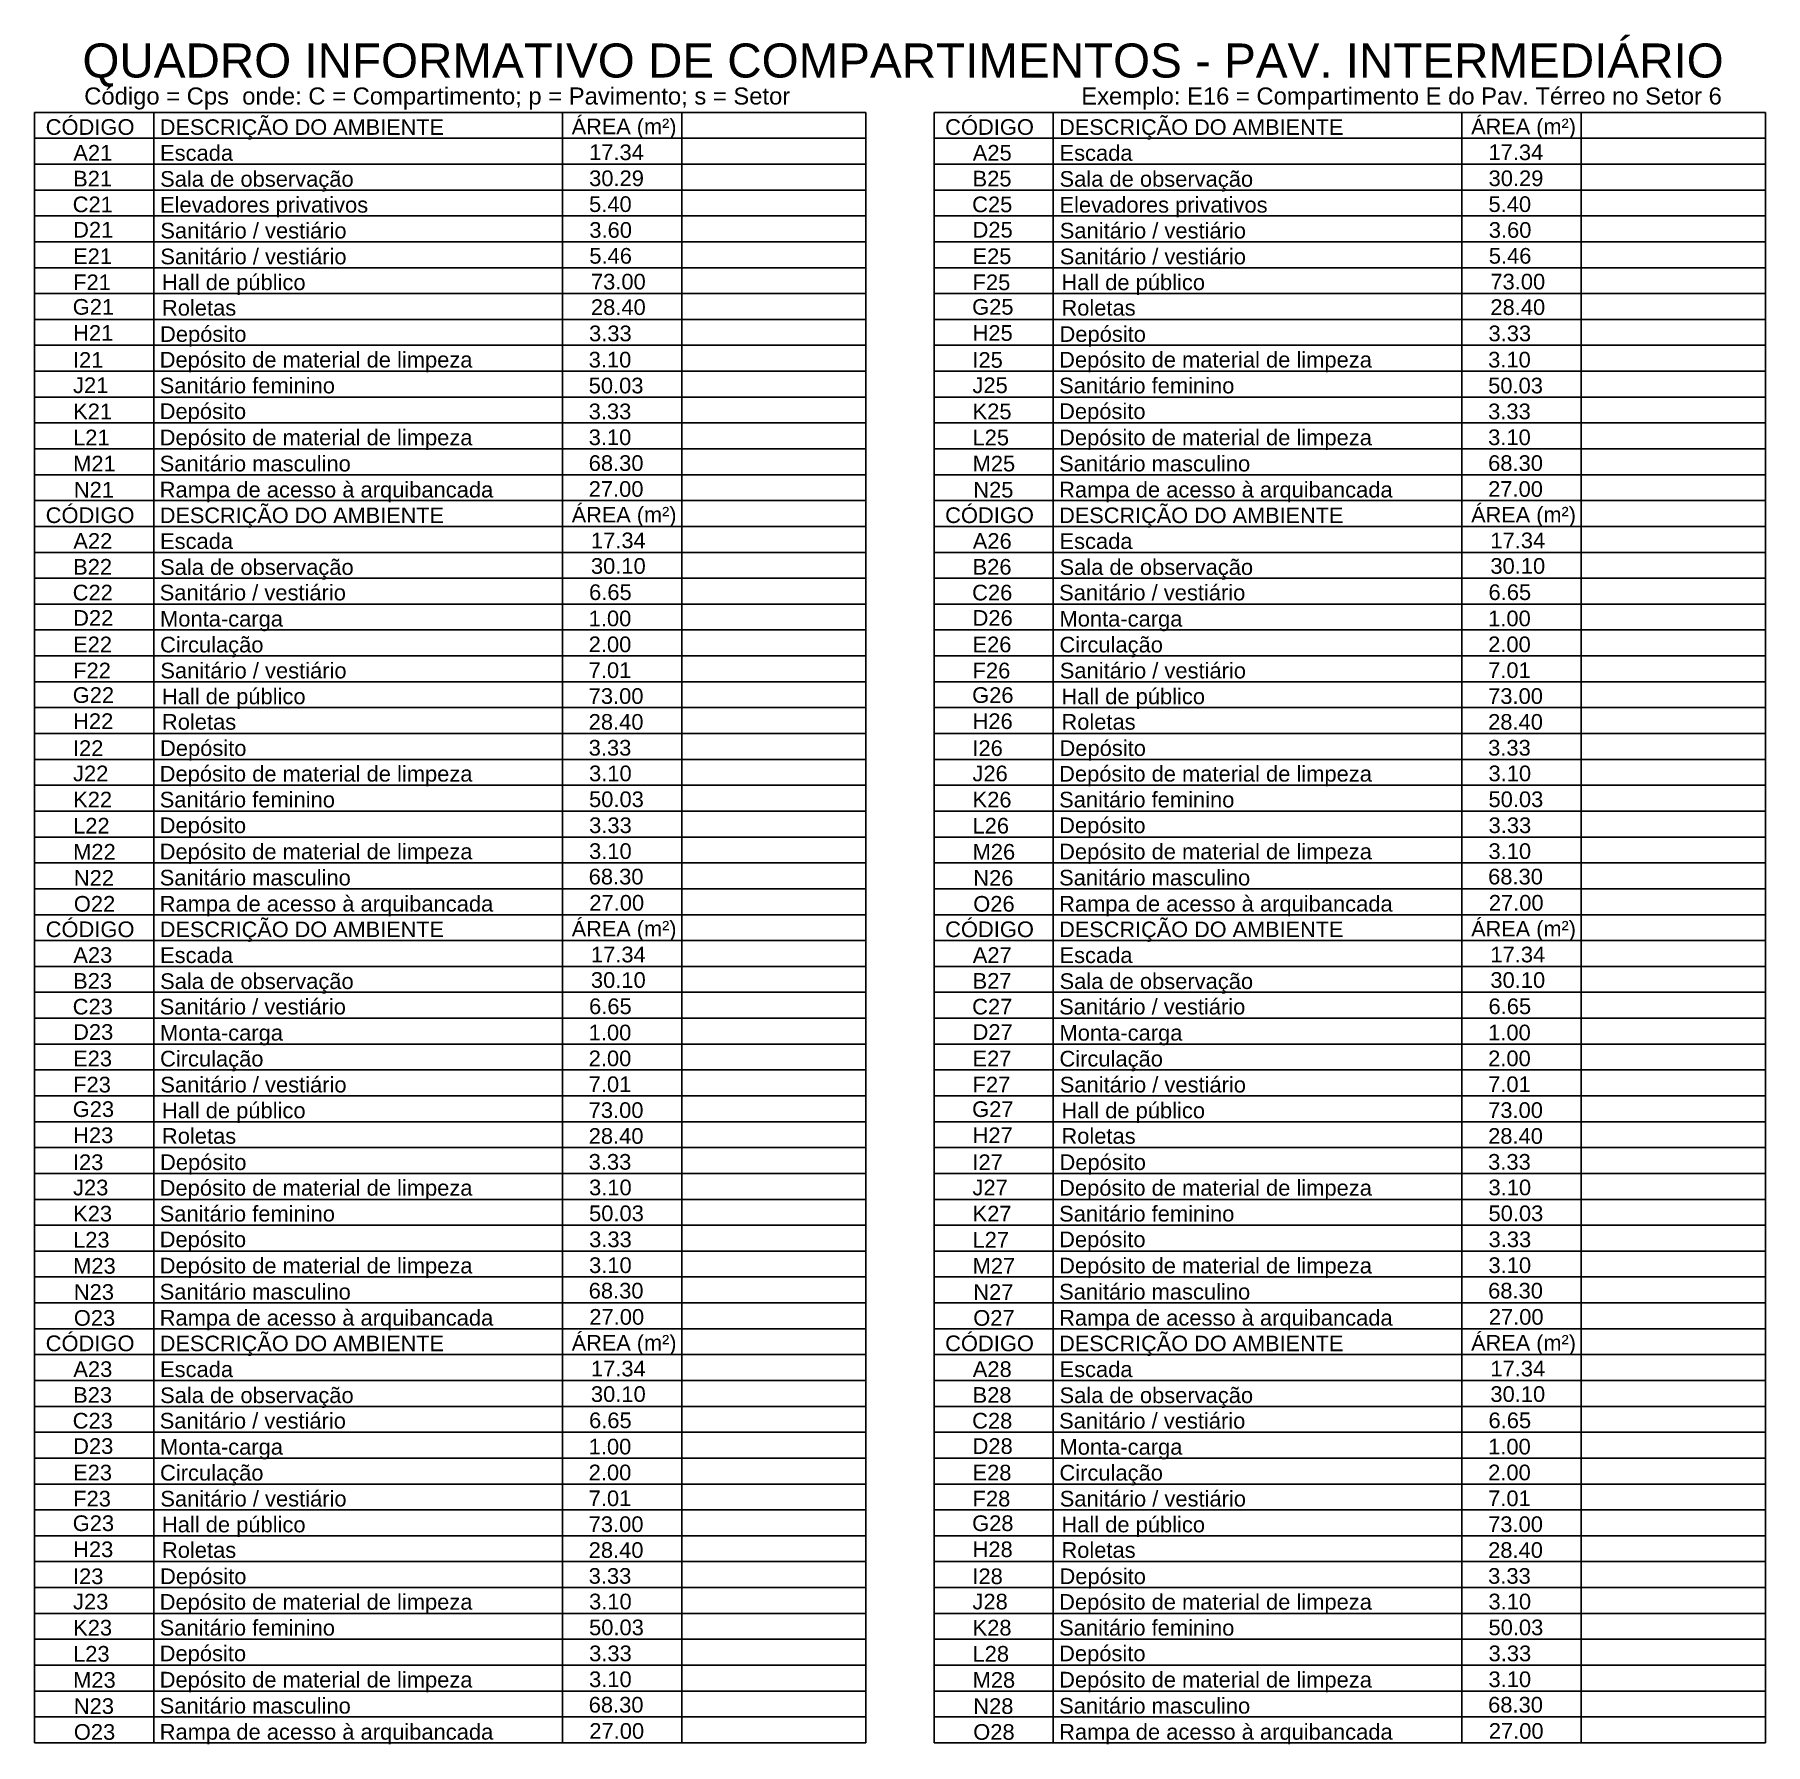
# Model space of a CAD drawing. Extents: x 964 to 1225, y -27 to 210.
# Drawn here: x 985.9 to 1036.8, y -26.8 to 23.4 of the extents above; entities that cross this region are included whole.
import ezdxf
from ezdxf.enums import TextEntityAlignment as Align

# ---------------------------------------------------------------- set-up
doc = ezdxf.new("R2010")
doc.units = 0
doc.header["$LTSCALE"] = 2
doc.layers.add('TABELA-ARY', color=2, linetype='CONTINUOUS')
doc.layers.add('TEXTO-PB-COTAS-ARY', color=12, linetype='CONTINUOUS')
doc.styles.add('SEM_ESCALA', font='arial.ttf')

msp = doc.modelspace()

# ---------------------------------------------------------------- texts
at = {"layer": 'TEXTO-PB-COTAS-ARY', "style": 'SEM_ESCALA'}
for s, height, p in [('QUADRO INFORMATIVO DE COMPARTIMENTOS - PAV. INTERMEDIÁRIO', 1, (987.349, 22.16)), ('Código = Cps  onde: C = Compartimento; p = Pavimento; s = Setor', 0.5, (987.402, 21.368)), ('CÓDIGO', 0.4603, (986.27, 20.477)), ('DESCRIÇÃO DO AMBIENTE', 0.4557, (989.62, 20.477)), ('ÁREA (m²)', 0.4557, (1001.717, 20.496)), ('CÓDIGO', 0.4603, (1012.681, 20.477)), ('DESCRIÇÃO DO AMBIENTE', 0.4557, (1016.03, 20.477)), ('ÁREA (m²)', 0.4557, (1028.128, 20.496)), ('CÓDIGO', 0.4603, (986.27, 9.077)), ('DESCRIÇÃO DO AMBIENTE', 0.4557, (989.62, 9.077)), ('ÁREA (m²)', 0.4557, (1001.717, 9.096)), ('CÓDIGO', 0.4603, (1012.681, 9.077)), ('DESCRIÇÃO DO AMBIENTE', 0.4557, (1016.03, 9.077)), ('ÁREA (m²)', 0.4557, (1028.128, 9.096)), ('CÓDIGO', 0.4603, (986.27, -3.083)), ('DESCRIÇÃO DO AMBIENTE', 0.4557, (989.62, -3.083)), ('ÁREA (m²)', 0.4557, (1001.717, -3.064)), ('CÓDIGO', 0.4603, (1012.681, -3.083)), ('DESCRIÇÃO DO AMBIENTE', 0.4557, (1016.03, -3.083)), ('ÁREA (m²)', 0.4557, (1028.128, -3.064)), ('CÓDIGO', 0.4603, (986.27, -15.243)), ('DESCRIÇÃO DO AMBIENTE', 0.4557, (989.62, -15.243)), ('ÁREA (m²)', 0.4557, (1001.717, -15.224)), ('CÓDIGO', 0.4603, (1012.681, -15.243)), ('DESCRIÇÃO DO AMBIENTE', 0.4557, (1016.03, -15.243)), ('ÁREA (m²)', 0.4557, (1028.128, -15.224))]:
    msp.add_text(s, height=height, dxfattribs=at).set_placement(p)
msp.add_text('Exemplo: E16 = Compartimento E do Pav. Térreo no Setor 6', height=0.5, dxfattribs=at).set_placement((1035.487, 21.368), align=Align.RIGHT)
at = {"layer": 'TEXTO-PB-COTAS-ARY', "color": 3, "style": 'SEM_ESCALA'}
for s, height, p in [('A21', 0.4603, (987.082, 19.72)), ('Escada ', 0.4603, (989.628, 19.716)), ('17.34', 0.4603, (1002.226, 19.735)), ('A25', 0.4603, (1013.493, 19.72)), ('Escada ', 0.4603, (1016.039, 19.716)), ('17.34', 0.4603, (1028.636, 19.735)), ('B21', 0.4603, (987.076, 18.961)), ('Sala de observação', 0.46031, (989.63, 18.953)), ('30.29', 0.4603, (1002.228, 18.972)), ('B25', 0.4603, (1013.487, 18.961)), ('Sala de observação', 0.46031, (1016.041, 18.953)), ('30.29', 0.4603, (1028.639, 18.972)), ('C21', 0.4603, (987.063, 18.205)), ('Elevadores privativos ', 0.46031, (989.628, 18.193)), ('5.40', 0.4603, (1002.226, 18.212)), ('C25', 0.4603, (1013.474, 18.205)), ('Elevadores privativos ', 0.46031, (1016.039, 18.193)), ('5.40', 0.4603, (1028.636, 18.212)), ('D21', 0.4603, (987.076, 17.46)), ('Sanitário / vestiário', 0.46031, (989.637, 17.435)), ('3.60', 0.4603, (1002.234, 17.454)), ('D25', 0.4603, (1013.487, 17.46)), ('Sanitário / vestiário', 0.46031, (1016.047, 17.435)), ('3.60', 0.4603, (1028.645, 17.454)), ('E21', 0.4603, (987.074, 16.682)), ('Sanitário / vestiário', 0.46031, (989.637, 16.675)), ('5.46', 0.4603, (1002.234, 16.694)), ('E25', 0.4603, (1013.484, 16.682)), ('Sanitário / vestiário', 0.46031, (1016.047, 16.675)), ('5.46', 0.4603, (1028.645, 16.694)), ('F21', 0.4603, (987.077, 15.916)), ('Hall de público', 0.46031, (989.684, 15.917)), ('73.00', 0.4603, (1002.281, 15.936)), ('F25', 0.4603, (1013.487, 15.916)), ('Hall de público', 0.46031, (1016.095, 15.917)), ('73.00', 0.4603, (1028.692, 15.936)), ('G21', 0.4603, (987.064, 15.195)), ('Roletas', 0.4603, (989.684, 15.168)), ('28.40', 0.4603, (1002.281, 15.187)), ('G25', 0.4603, (1013.474, 15.195)), ('Roletas', 0.4603, (1016.095, 15.168)), ('28.40', 0.4603, (1028.692, 15.187)), ('H21', 0.4603, (987.076, 14.428)), ('Depósito', 0.4603, (989.628, 14.397)), ('3.33', 0.4603, (1002.226, 14.416)), ('H25', 0.4603, (1013.487, 14.428)), ('Depósito', 0.4603, (1016.039, 14.397)), ('3.33', 0.4603, (1028.637, 14.416)), ('I21', 0.4603, (987.071, 13.636)), ('Depósito de material de limpeza', 0.46031, (989.618, 13.644)), ('3.10', 0.4603, (1002.215, 13.645)), ('I25', 0.4603, (1013.481, 13.636)), ('Depósito de material de limpeza', 0.46031, (1016.028, 13.644)), ('3.10', 0.4603, (1028.626, 13.645)), ('J21', 0.4603, (987.074, 12.893)), ('Sanitário feminino', 0.46031, (989.618, 12.885)), ('50.03', 0.4603, (1002.215, 12.885)), ('J25', 0.4603, (1013.484, 12.893)), ('Sanitário feminino', 0.46031, (1016.028, 12.885)), ('50.03', 0.4603, (1028.626, 12.885)), ('K21', 0.4603, (987.076, 12.126)), ('Depósito', 0.4603, (989.618, 12.131)), ('3.33', 0.4603, (1002.215, 12.126)), ('K25', 0.4603, (1013.487, 12.126)), ('Depósito', 0.4603, (1016.028, 12.131)), ('3.33', 0.4603, (1028.626, 12.126)), ('L21', 0.4603, (987.074, 11.359)), ('Depósito de material de limpeza', 0.46031, (989.618, 11.36)), ('3.10', 0.4603, (1002.215, 11.366)), ('L25', 0.4603, (1013.485, 11.359)), ('Depósito de material de limpeza', 0.46031, (1016.028, 11.36)), ('3.10', 0.4603, (1028.626, 11.366)), ('M21', 0.4603, (987.076, 10.592)), ('Sanitário masculino', 0.46031, (989.618, 10.594)), ('68.30', 0.4603, (1002.215, 10.607)), ('M25', 0.4603, (1013.487, 10.592)), ('Sanitário masculino', 0.46031, (1016.028, 10.594)), ('68.30', 0.4603, (1028.626, 10.607)), ('N21', 0.4603, (987.097, 9.824)), ('Rampa de acesso à arquibancada', 0.46031, (989.618, 9.828)), ('27.00', 0.4603, (1002.215, 9.847)), ('N25', 0.4603, (1013.507, 9.824)), ('Rampa de acesso à arquibancada', 0.46031, (1016.028, 9.828)), ('27.00', 0.4603, (1028.626, 9.847)), ('A22', 0.4603, (987.082, 8.32)), ('Escada ', 0.4603, (989.628, 8.316)), ('17.34', 0.4603, (1002.281, 8.336)), ('A26', 0.4603, (1013.493, 8.32)), ('Escada ', 0.4603, (1016.039, 8.316)), ('17.34', 0.4603, (1028.692, 8.336)), ('B22', 0.4603, (987.076, 7.561)), ('Sala de observação', 0.46031, (989.63, 7.553)), ('30.10', 0.4603, (1002.281, 7.587)), ('B26', 0.4603, (1013.487, 7.561)), ('Sala de observação', 0.46031, (1016.041, 7.553)), ('30.10', 0.4603, (1028.692, 7.587)), ('C22', 0.4603, (987.063, 6.805)), ('Sanitário / vestiário', 0.46031, (989.618, 6.805)), ('6.65', 0.4603, (1002.226, 6.816)), ('C26', 0.4603, (1013.474, 6.805)), ('Sanitário / vestiário', 0.46031, (1016.028, 6.805)), ('6.65', 0.4603, (1028.637, 6.816)), ('D22', 0.4603, (987.076, 6.06)), ('Monta-carga', 0.46031, (989.628, 6.037)), ('1.00', 0.4603, (1002.215, 6.045)), ('D26', 0.4603, (1013.487, 6.06)), ('Monta-carga', 0.46031, (1016.039, 6.037)), ('1.00', 0.4603, (1028.626, 6.045)), ('E22', 0.4603, (987.074, 5.282)), ('Circulação', 0.4603, (989.628, 5.277)), ('2.00', 0.4603, (1002.215, 5.285)), ('E26', 0.4603, (1013.484, 5.282)), ('Circulação', 0.4603, (1016.039, 5.277)), ('2.00', 0.4603, (1028.626, 5.285)), ('F22', 0.4603, (987.077, 4.516)), ('Sanitário / vestiário', 0.46031, (989.637, 4.515)), ('7.01', 0.4603, (1002.215, 4.526)), ('F26', 0.4603, (1013.487, 4.516)), ('Sanitário / vestiário', 0.46031, (1016.047, 4.515)), ('7.01', 0.4603, (1028.626, 4.526)), ('G22', 0.4603, (987.064, 3.795)), ('Hall de público', 0.46031, (989.684, 3.757)), ('73.00', 0.4603, (1002.215, 3.766)), ('G26', 0.4603, (1013.474, 3.795)), ('Hall de público', 0.46031, (1016.095, 3.757)), ('73.00', 0.4603, (1028.626, 3.766)), ('H22', 0.4603, (987.076, 3.028)), ('Roletas', 0.4603, (989.684, 3.008)), ('28.40', 0.4603, (1002.215, 3.007)), ('H26', 0.4603, (1013.487, 3.028)), ('Roletas', 0.4603, (1016.095, 3.008)), ('28.40', 0.4603, (1028.626, 3.007)), ('I22', 0.4603, (987.071, 2.236)), ('Depósito', 0.4603, (989.628, 2.237)), ('3.33', 0.4603, (1002.215, 2.247)), ('I26', 0.4603, (1013.481, 2.236)), ('Depósito', 0.4603, (1016.039, 2.237)), ('3.33', 0.4603, (1028.626, 2.247)), ('J22', 0.4603, (987.074, 1.493)), ('Depósito de material de limpeza', 0.46031, (989.618, 1.484)), ('3.10', 0.4603, (1002.226, 1.495)), ('J26', 0.4603, (1013.484, 1.493)), ('Depósito de material de limpeza', 0.46031, (1016.028, 1.484)), ('3.10', 0.4603, (1028.636, 1.495)), ('K22', 0.4603, (987.076, 0.726)), ('Sanitário feminino', 0.46031, (989.618, 0.725)), ('50.03', 0.4603, (1002.226, 0.735)), ('K26', 0.4603, (1013.487, 0.726)), ('Sanitário feminino', 0.46031, (1016.028, 0.725)), ('50.03', 0.4603, (1028.636, 0.735)), ('L22', 0.4603, (987.074, -0.041)), ('Depósito', 0.4603, (989.618, -0.029)), ('3.33', 0.4603, (1002.228, -0.028)), ('L26', 0.4603, (1013.485, -0.041)), ('Depósito', 0.4603, (1016.028, -0.029)), ('3.33', 0.4603, (1028.639, -0.028)), ('M22', 0.4603, (987.076, -0.808)), ('Depósito de material de limpeza', 0.46031, (989.618, -0.8)), ('3.10', 0.4603, (1002.226, -0.788)), ('M26', 0.4603, (1013.487, -0.808)), ('Depósito de material de limpeza', 0.46031, (1016.028, -0.8)), ('3.10', 0.4603, (1028.636, -0.788)), ('N22', 0.4603, (987.097, -1.576)), ('Sanitário masculino', 0.46031, (989.618, -1.566)), ('68.30', 0.4603, (1002.215, -1.536)), ('N26', 0.4603, (1013.507, -1.576)), ('Sanitário masculino', 0.46031, (1016.028, -1.566)), ('68.30', 0.4603, (1028.626, -1.536)), ('O22', 0.4603, (987.097, -2.336)), ('Rampa de acesso à arquibancada', 0.46031, (989.618, -2.332)), ('27.00', 0.4603, (1002.234, -2.306)), ('O26', 0.4603, (1013.507, -2.336)), ('Rampa de acesso à arquibancada', 0.46031, (1016.028, -2.332)), ('27.00', 0.4603, (1028.645, -2.306)), ('A23', 0.4603, (987.082, -3.84)), ('Escada ', 0.4603, (989.628, -3.844)), ('17.34', 0.4603, (1002.281, -3.824)), ('A27', 0.4603, (1013.493, -3.84)), ('Escada ', 0.4603, (1016.039, -3.844)), ('17.34', 0.4603, (1028.692, -3.824)), ('B23', 0.4603, (987.076, -4.599)), ('Sala de observação', 0.46031, (989.63, -4.607)), ('30.10', 0.4603, (1002.281, -4.573)), ('B27', 0.4603, (1013.487, -4.599)), ('Sala de observação', 0.46031, (1016.041, -4.607)), ('30.10', 0.4603, (1028.692, -4.573)), ('C23', 0.4603, (987.063, -5.355)), ('Sanitário / vestiário', 0.46031, (989.618, -5.355)), ('6.65', 0.4603, (1002.226, -5.344)), ('C27', 0.4603, (1013.474, -5.355)), ('Sanitário / vestiário', 0.46031, (1016.028, -5.355)), ('6.65', 0.4603, (1028.637, -5.344)), ('D23', 0.4603, (987.076, -6.1)), ('Monta-carga', 0.46031, (989.628, -6.123)), ('1.00', 0.4603, (1002.215, -6.115)), ('D27', 0.4603, (1013.487, -6.1)), ('Monta-carga', 0.46031, (1016.039, -6.123)), ('1.00', 0.4603, (1028.626, -6.115)), ('E23', 0.4603, (987.074, -6.878)), ('Circulação', 0.4603, (989.628, -6.883)), ('2.00', 0.4603, (1002.215, -6.875)), ('E27', 0.4603, (1013.484, -6.878)), ('Circulação', 0.4603, (1016.039, -6.883)), ('2.00', 0.4603, (1028.626, -6.875)), ('F23', 0.4603, (987.077, -7.644)), ('Sanitário / vestiário', 0.46031, (989.637, -7.645)), ('7.01', 0.4603, (1002.215, -7.634)), ('F27', 0.4603, (1013.487, -7.644)), ('Sanitário / vestiário', 0.46031, (1016.047, -7.645)), ('7.01', 0.4603, (1028.626, -7.634)), ('G23', 0.4603, (987.064, -8.365)), ('Hall de público', 0.46031, (989.684, -8.403)), ('73.00', 0.4603, (1002.215, -8.394)), ('G27', 0.4603, (1013.474, -8.365)), ('Hall de público', 0.46031, (1016.095, -8.403)), ('73.00', 0.4603, (1028.626, -8.394)), ('H23', 0.4603, (987.076, -9.132)), ('Roletas', 0.4603, (989.684, -9.152)), ('28.40', 0.4603, (1002.215, -9.153)), ('H27', 0.4603, (1013.487, -9.132)), ('Roletas', 0.4603, (1016.095, -9.152)), ('28.40', 0.4603, (1028.626, -9.153)), ('I23', 0.4603, (987.071, -9.924)), ('Depósito', 0.4603, (989.628, -9.923)), ('3.33', 0.4603, (1002.215, -9.913)), ('I27', 0.4603, (1013.481, -9.924)), ('Depósito', 0.4603, (1016.039, -9.923)), ('3.33', 0.4603, (1028.626, -9.913)), ('J23', 0.4603, (987.074, -10.667)), ('Depósito de material de limpeza', 0.46031, (989.618, -10.676)), ('3.10', 0.4603, (1002.226, -10.665)), ('J27', 0.4603, (1013.484, -10.667)), ('Depósito de material de limpeza', 0.46031, (1016.028, -10.676)), ('3.10', 0.4603, (1028.636, -10.665)), ('K23', 0.4603, (987.076, -11.434)), ('Sanitário feminino', 0.46031, (989.618, -11.435)), ('50.03', 0.4603, (1002.226, -11.425)), ('K27', 0.4603, (1013.487, -11.434)), ('Sanitário feminino', 0.46031, (1016.028, -11.435)), ('50.03', 0.4603, (1028.636, -11.425)), ('L23', 0.4603, (987.074, -12.201)), ('Depósito', 0.4603, (989.618, -12.189)), ('3.33', 0.4603, (1002.228, -12.188)), ('L27', 0.4603, (1013.485, -12.201)), ('Depósito', 0.4603, (1016.028, -12.189)), ('3.33', 0.4603, (1028.639, -12.188)), ('M23', 0.4603, (987.076, -12.968)), ('Depósito de material de limpeza', 0.46031, (989.618, -12.96)), ('3.10', 0.4603, (1002.226, -12.948)), ('M27', 0.4603, (1013.487, -12.968)), ('Depósito de material de limpeza', 0.46031, (1016.028, -12.96)), ('3.10', 0.4603, (1028.636, -12.948)), ('N23', 0.4603, (987.097, -13.736)), ('Sanitário masculino', 0.46031, (989.618, -13.726)), ('68.30', 0.4603, (1002.215, -13.696)), ('N27', 0.4603, (1013.507, -13.736)), ('Sanitário masculino', 0.46031, (1016.028, -13.726)), ('68.30', 0.4603, (1028.626, -13.696)), ('O23', 0.4603, (987.097, -14.496)), ('Rampa de acesso à arquibancada', 0.46031, (989.618, -14.492)), ('27.00', 0.4603, (1002.234, -14.466)), ('O27', 0.4603, (1013.507, -14.496)), ('Rampa de acesso à arquibancada', 0.46031, (1016.028, -14.492)), ('27.00', 0.4603, (1028.645, -14.466)), ('A23', 0.4603, (987.082, -16)), ('Escada ', 0.4603, (989.628, -16.004)), ('17.34', 0.4603, (1002.281, -15.984)), ('A28', 0.4603, (1013.493, -16)), ('Escada ', 0.4603, (1016.039, -16.004)), ('17.34', 0.4603, (1028.692, -15.984)), ('B23', 0.4603, (987.076, -16.759)), ('Sala de observação', 0.46031, (989.63, -16.767)), ('30.10', 0.4603, (1002.281, -16.733)), ('B28', 0.4603, (1013.487, -16.759)), ('Sala de observação', 0.46031, (1016.041, -16.767)), ('30.10', 0.4603, (1028.692, -16.733)), ('C23', 0.4603, (987.063, -17.515)), ('Sanitário / vestiário', 0.46031, (989.618, -17.515)), ('6.65', 0.4603, (1002.226, -17.504)), ('C28', 0.4603, (1013.474, -17.515)), ('Sanitário / vestiário', 0.46031, (1016.028, -17.515)), ('6.65', 0.4603, (1028.637, -17.504)), ('D23', 0.4603, (987.076, -18.26)), ('Monta-carga', 0.46031, (989.628, -18.283)), ('1.00', 0.4603, (1002.215, -18.275)), ('D28', 0.4603, (1013.487, -18.26)), ('Monta-carga', 0.46031, (1016.039, -18.283)), ('1.00', 0.4603, (1028.626, -18.275)), ('E23', 0.4603, (987.074, -19.038)), ('Circulação', 0.4603, (989.628, -19.043)), ('2.00', 0.4603, (1002.215, -19.035)), ('E28', 0.4603, (1013.484, -19.038)), ('Circulação', 0.4603, (1016.039, -19.043)), ('2.00', 0.4603, (1028.626, -19.035)), ('F23', 0.4603, (987.077, -19.804)), ('Sanitário / vestiário', 0.46031, (989.637, -19.805)), ('7.01', 0.4603, (1002.215, -19.794)), ('F28', 0.4603, (1013.487, -19.804)), ('Sanitário / vestiário', 0.46031, (1016.047, -19.805)), ('7.01', 0.4603, (1028.626, -19.794)), ('G23', 0.4603, (987.064, -20.525)), ('Hall de público', 0.46031, (989.684, -20.563)), ('73.00', 0.4603, (1002.215, -20.554)), ('G28', 0.4603, (1013.474, -20.525)), ('Hall de público', 0.46031, (1016.095, -20.563)), ('73.00', 0.4603, (1028.626, -20.554)), ('H23', 0.4603, (987.076, -21.292)), ('Roletas', 0.4603, (989.684, -21.312)), ('H28', 0.4603, (1013.487, -21.292)), ('Roletas', 0.4603, (1016.095, -21.312)), ('28.40', 0.4603, (1002.215, -21.313)), ('28.40', 0.4603, (1028.626, -21.313)), ('I23', 0.4603, (987.071, -22.084)), ('Depósito', 0.4603, (989.628, -22.083)), ('3.33', 0.4603, (1002.215, -22.073)), ('I28', 0.4603, (1013.481, -22.084)), ('Depósito', 0.4603, (1016.039, -22.083)), ('3.33', 0.4603, (1028.626, -22.073)), ('J23', 0.4603, (987.074, -22.827)), ('Depósito de material de limpeza', 0.46031, (989.618, -22.836)), ('3.10', 0.4603, (1002.226, -22.825)), ('J28', 0.4603, (1013.484, -22.827)), ('Depósito de material de limpeza', 0.46031, (1016.028, -22.836)), ('3.10', 0.4603, (1028.636, -22.825)), ('K23', 0.4603, (987.076, -23.594)), ('Sanitário feminino', 0.46031, (989.618, -23.595)), ('50.03', 0.4603, (1002.226, -23.585)), ('K28', 0.4603, (1013.487, -23.594)), ('Sanitário feminino', 0.46031, (1016.028, -23.595)), ('50.03', 0.4603, (1028.636, -23.585)), ('Depósito', 0.4603, (989.618, -24.349)), ('3.33', 0.4603, (1002.228, -24.348)), ('Depósito', 0.4603, (1016.028, -24.349)), ('3.33', 0.4603, (1028.639, -24.348)), ('L23', 0.4603, (987.074, -24.361)), ('L28', 0.4603, (1013.485, -24.361)), ('M23', 0.4603, (987.076, -25.128)), ('Depósito de material de limpeza', 0.46031, (989.618, -25.12)), ('3.10', 0.4603, (1002.226, -25.108)), ('M28', 0.4603, (1013.487, -25.128)), ('Depósito de material de limpeza', 0.46031, (1016.028, -25.12)), ('3.10', 0.4603, (1028.636, -25.108)), ('Sanitário masculino', 0.46031, (989.618, -25.886)), ('68.30', 0.4603, (1002.215, -25.856)), ('Sanitário masculino', 0.46031, (1016.028, -25.886)), ('68.30', 0.4603, (1028.626, -25.856)), ('N23', 0.4603, (987.097, -25.896)), ('N28', 0.4603, (1013.507, -25.896)), ('O23', 0.4603, (987.097, -26.656)), ('Rampa de acesso à arquibancada', 0.46031, (989.618, -26.652)), ('27.00', 0.4603, (1002.234, -26.626)), ('O28', 0.4603, (1013.507, -26.656)), ('Rampa de acesso à arquibancada', 0.46031, (1016.028, -26.652)), ('27.00', 0.4603, (1028.645, -26.626))]:
    msp.add_text(s, height=height, dxfattribs=at).set_placement(p)

# ---------------------------------------------------------------- linework, layer by layer
at = {"layer": 'TABELA-ARY', "color": 1, "ltscale": 0.5}
for p, q in [((985.945, 21.136), (985.945, -26.744)), ((985.945, 21.136), (1010.356, 21.136)), ((989.445, 21.136), (989.445, 20.376)), ((1001.445, 21.136), (1001.445, 20.376)), ((1004.945, 21.136), (1004.945, 20.376)), ((1010.356, 21.136), (1010.356, -26.744)), ((1012.356, 21.136), (1012.356, -26.744)), ((1012.356, 21.136), (1036.767, 21.136)), ((1015.856, 21.136), (1015.856, 20.376)), ((1027.856, 21.136), (1027.856, 20.376)), ((1031.356, 21.136), (1031.356, 20.376)), ((1036.767, 21.136), (1036.767, -26.744)), ((985.945, 20.376), (1010.356, 20.376)), ((1012.356, 20.376), (1036.767, 20.376)), ((985.945, 9.736), (1010.356, 9.736)), ((989.445, 9.736), (989.445, 8.976)), ((1001.445, 9.736), (1001.445, 8.976)), ((1004.945, 9.736), (1004.945, 8.976)), ((1012.356, 9.736), (1036.767, 9.736)), ((1015.856, 9.736), (1015.856, 8.976)), ((1027.856, 9.736), (1027.856, 8.976)), ((1031.356, 9.736), (1031.356, 8.976)), ((985.945, 8.976), (1010.356, 8.976)), ((1012.356, 8.976), (1036.767, 8.976)), ((985.945, -2.424), (1010.356, -2.424)), ((989.445, -2.424), (989.445, -3.184)), ((1001.445, -2.424), (1001.445, -3.184)), ((1004.945, -2.424), (1004.945, -3.184)), ((1012.356, -2.424), (1036.767, -2.424)), ((1015.856, -2.424), (1015.856, -3.184)), ((1027.856, -2.424), (1027.856, -3.184)), ((1031.356, -2.424), (1031.356, -3.184)), ((985.945, -3.184), (1010.356, -3.184)), ((1012.356, -3.184), (1036.767, -3.184)), ((985.945, -14.584), (1010.356, -14.584)), ((989.445, -14.584), (989.445, -15.344)), ((1001.445, -14.584), (1001.445, -15.344)), ((1004.945, -14.584), (1004.945, -15.344)), ((1012.356, -14.584), (1036.767, -14.584)), ((1015.856, -14.584), (1015.856, -15.344)), ((1027.856, -14.584), (1027.856, -15.344)), ((1031.356, -14.584), (1031.356, -15.344)), ((985.945, -15.344), (1010.356, -15.344)), ((1012.356, -15.344), (1036.767, -15.344)), ((985.945, -26.744), (1010.356, -26.744)), ((1012.356, -26.744), (1036.767, -26.744))]:
    msp.add_line(p, q, dxfattribs=at)
at = {"layer": 'TABELA-ARY', "ltscale": 0.5}
for p, q in [((989.445, 20.376), (989.445, 9.736)), ((1001.445, 20.376), (1001.445, 9.736)), ((1004.945, 20.376), (1004.945, 9.736)), ((1015.856, 20.376), (1015.856, 9.736)), ((1027.856, 20.376), (1027.856, 9.736)), ((1031.356, 20.376), (1031.356, 9.736)), ((985.945, 19.616), (1010.356, 19.616)), ((1012.356, 19.616), (1036.767, 19.616)), ((985.945, 18.856), (1010.356, 18.856)), ((1012.356, 18.856), (1036.767, 18.856)), ((985.945, 18.096), (1010.356, 18.096)), ((1012.356, 18.096), (1036.767, 18.096)), ((985.945, 17.336), (1010.356, 17.336)), ((1012.356, 17.336), (1036.767, 17.336)), ((985.945, 16.576), (1010.356, 16.576)), ((1012.356, 16.576), (1036.767, 16.576)), ((985.945, 15.816), (1010.356, 15.816)), ((1012.356, 15.816), (1036.767, 15.816)), ((985.945, 15.056), (1010.356, 15.056)), ((1012.356, 15.056), (1036.767, 15.056)), ((985.945, 14.296), (1010.356, 14.296)), ((1012.356, 14.296), (1036.767, 14.296)), ((985.945, 13.536), (1010.356, 13.536)), ((1012.356, 13.536), (1036.767, 13.536)), ((985.945, 12.776), (1010.356, 12.776)), ((1012.356, 12.776), (1036.767, 12.776)), ((985.945, 12.016), (1010.356, 12.016)), ((1012.356, 12.016), (1036.767, 12.016)), ((985.945, 11.256), (1010.356, 11.256)), ((1012.356, 11.256), (1036.767, 11.256)), ((985.945, 10.496), (1010.356, 10.496)), ((1012.356, 10.496), (1036.767, 10.496)), ((985.945, 8.976), (1010.356, 8.976)), ((989.445, 8.976), (989.445, -2.424)), ((1001.445, 8.976), (1001.445, -2.424)), ((1004.945, 8.976), (1004.945, -2.424)), ((1012.356, 8.976), (1036.767, 8.976)), ((1015.856, 8.976), (1015.856, -2.424)), ((1027.856, 8.976), (1027.856, -2.424)), ((1031.356, 8.976), (1031.356, -2.424)), ((985.945, 8.216), (1010.356, 8.216)), ((1012.356, 8.216), (1036.767, 8.216)), ((985.945, 7.456), (1010.356, 7.456)), ((1012.356, 7.456), (1036.767, 7.456)), ((985.945, 6.696), (1010.356, 6.696)), ((1012.356, 6.696), (1036.767, 6.696)), ((985.945, 5.936), (1010.356, 5.936)), ((1012.356, 5.936), (1036.767, 5.936)), ((985.945, 5.176), (1010.356, 5.176)), ((1012.356, 5.176), (1036.767, 5.176)), ((985.945, 4.416), (1010.356, 4.416)), ((1012.356, 4.416), (1036.767, 4.416)), ((985.945, 3.656), (1010.356, 3.656)), ((1012.356, 3.656), (1036.767, 3.656)), ((985.945, 2.896), (1010.356, 2.896)), ((1012.356, 2.896), (1036.767, 2.896)), ((985.945, 2.136), (1010.356, 2.136)), ((1012.356, 2.136), (1036.767, 2.136)), ((985.945, 1.376), (1010.356, 1.376)), ((1012.356, 1.376), (1036.767, 1.376)), ((985.945, 0.616), (1010.356, 0.616)), ((1012.356, 0.616), (1036.767, 0.616)), ((985.945, -0.144), (1010.356, -0.144)), ((1012.356, -0.144), (1036.767, -0.144)), ((985.945, -0.904), (1010.356, -0.904)), ((1012.356, -0.904), (1036.767, -0.904)), ((985.945, -1.664), (1010.356, -1.664)), ((1012.356, -1.664), (1036.767, -1.664)), ((989.445, -3.184), (989.445, -14.584)), ((1001.445, -3.184), (1001.445, -14.584)), ((1004.945, -3.184), (1004.945, -14.584)), ((1015.856, -3.184), (1015.856, -14.584)), ((1027.856, -3.184), (1027.856, -14.584)), ((1031.356, -3.184), (1031.356, -14.584)), ((985.945, -3.944), (1010.356, -3.944)), ((1012.356, -3.944), (1036.767, -3.944)), ((985.945, -4.704), (1010.356, -4.704)), ((1012.356, -4.704), (1036.767, -4.704)), ((985.945, -5.464), (1010.356, -5.464)), ((1012.356, -5.464), (1036.767, -5.464)), ((985.945, -6.224), (1010.356, -6.224)), ((1012.356, -6.224), (1036.767, -6.224)), ((985.945, -6.984), (1010.356, -6.984)), ((1012.356, -6.984), (1036.767, -6.984)), ((985.945, -7.744), (1010.356, -7.744)), ((1012.356, -7.744), (1036.767, -7.744)), ((985.945, -8.504), (1010.356, -8.504)), ((1012.356, -8.504), (1036.767, -8.504)), ((985.945, -9.264), (1010.356, -9.264)), ((1012.356, -9.264), (1036.767, -9.264)), ((985.945, -10.024), (1010.356, -10.024)), ((1012.356, -10.024), (1036.767, -10.024)), ((985.945, -10.784), (1010.356, -10.784)), ((1012.356, -10.784), (1036.767, -10.784)), ((985.945, -11.544), (1010.356, -11.544)), ((1012.356, -11.544), (1036.767, -11.544)), ((985.945, -12.304), (1010.356, -12.304)), ((1012.356, -12.304), (1036.767, -12.304)), ((985.945, -13.064), (1010.356, -13.064)), ((1012.356, -13.064), (1036.767, -13.064)), ((985.945, -13.824), (1010.356, -13.824)), ((1012.356, -13.824), (1036.767, -13.824)), ((989.445, -15.344), (989.445, -26.744)), ((1001.445, -15.344), (1001.445, -26.744)), ((1004.945, -15.344), (1004.945, -26.744)), ((1015.856, -15.344), (1015.856, -26.744)), ((1027.856, -15.344), (1027.856, -26.744)), ((1031.356, -15.344), (1031.356, -26.744)), ((985.945, -16.104), (1010.356, -16.104)), ((1012.356, -16.104), (1036.767, -16.104)), ((985.945, -16.864), (1010.356, -16.864)), ((1012.356, -16.864), (1036.767, -16.864)), ((985.945, -17.624), (1010.356, -17.624)), ((1012.356, -17.624), (1036.767, -17.624)), ((985.945, -18.384), (1010.356, -18.384)), ((1012.356, -18.384), (1036.767, -18.384)), ((985.945, -19.144), (1010.356, -19.144)), ((1012.356, -19.144), (1036.767, -19.144)), ((985.945, -19.904), (1010.356, -19.904)), ((1012.356, -19.904), (1036.767, -19.904)), ((985.945, -20.664), (1010.356, -20.664)), ((1012.356, -20.664), (1036.767, -20.664)), ((985.945, -21.424), (1010.356, -21.424)), ((1012.356, -21.424), (1036.767, -21.424)), ((985.945, -22.184), (1010.356, -22.184)), ((1012.356, -22.184), (1036.767, -22.184)), ((985.945, -22.944), (1010.356, -22.944)), ((1012.356, -22.944), (1036.767, -22.944)), ((985.945, -23.704), (1010.356, -23.704)), ((1012.356, -23.704), (1036.767, -23.704)), ((985.945, -24.464), (1010.356, -24.464)), ((1012.356, -24.464), (1036.767, -24.464)), ((985.945, -25.224), (1010.356, -25.224)), ((1012.356, -25.224), (1036.767, -25.224)), ((985.945, -25.984), (1010.356, -25.984)), ((1012.356, -25.984), (1036.767, -25.984))]:
    msp.add_line(p, q, dxfattribs=at)

msp.set_redraw_order([(e.dxf.handle, doc.entitydb.next_handle()) for e in msp.query("TEXT MTEXT ATTDEF DIMENSION ARC_DIMENSION")])  # texts and dimensions are drawn at this point

doc.saveas('drawing.dxf')
